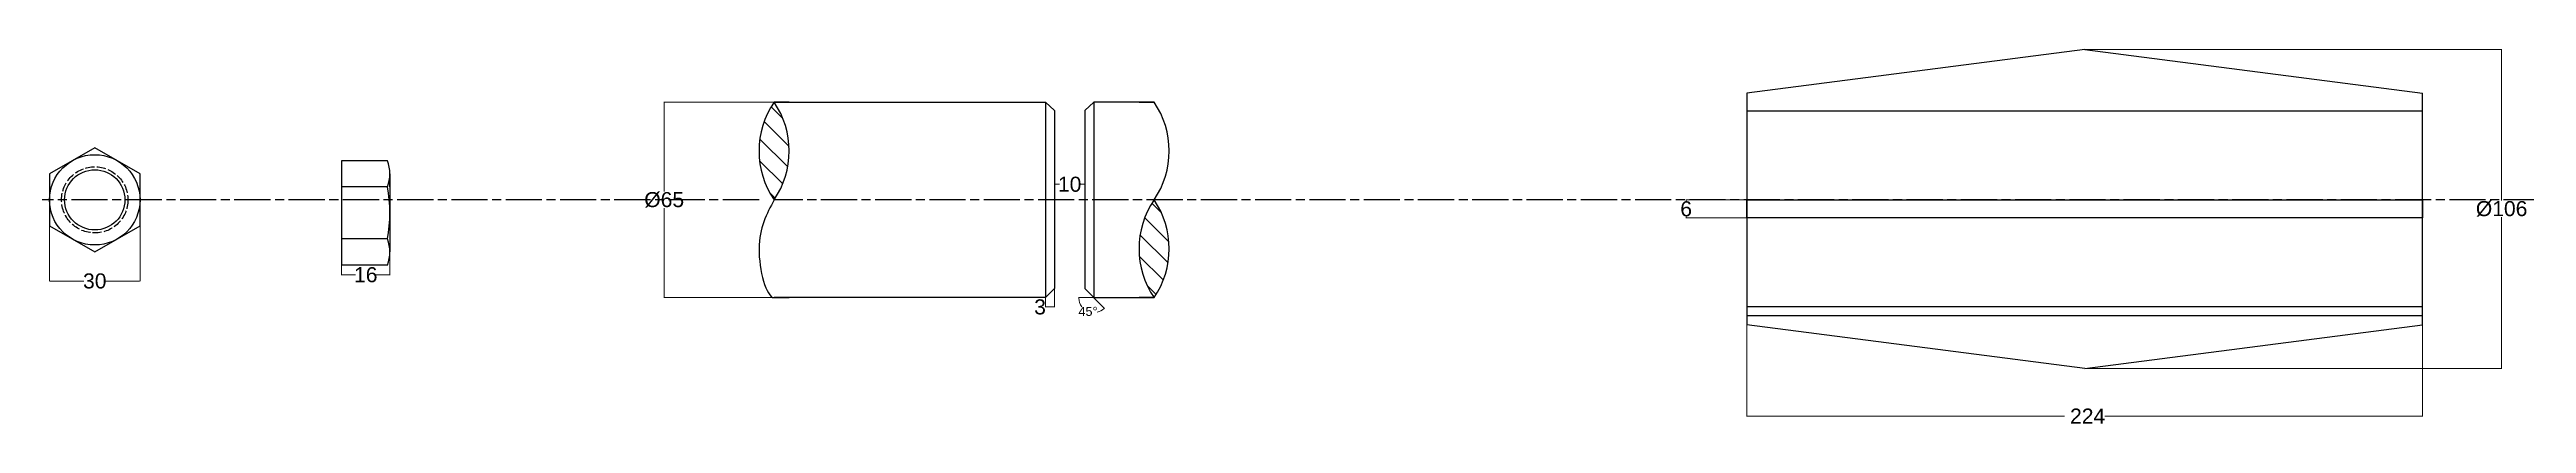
# Model space of a CAD drawing. Header units: inches. Extents: x 399 to 2809, y -221 to 245.
# Drawn here: x 1029 to 1850, y 91 to 215 of the extents above; entities that cross this region are included whole.
import ezdxf

# ---------------------------------------------------------------- set-up
doc = ezdxf.new("R2010")
doc.units = ezdxf.units.IN
doc.header["$MEASUREMENT"] = 0
doc.linetypes.add('AM_ISO02W050x2', pattern=[3.75, 3, -0.75])
doc.linetypes.add('AM_ISO08W050', pattern=[18, 12, -1.5, 3, -1.5])
doc.layers.add('AM_5', color=3, linetype='Continuous', lineweight=15)
doc.styles.get("Standard").update_dxf_attribs({"font": 'arial.ttf'})
doc.dimstyles.new('AM_ANSI$0', dxfattribs={"dimtxt": 0.12, "dimasz": 0.12, "dimexe": 0.1, "dimexo": 0.05, "dimgap": 0.06, "dimtad": 0, "dimtih": 1, "dimtoh": 1, "dimdec": 4, "dimzin": 7, "dimdsep": 46, "dimtxsty": 'Standard', "dimcen": 0, "dimclrd": 256, "dimclre": 256, "dimclrt": 2, "dimadec": 0, "dimazin": 2, "dimtp": 0.1, "dimtm": 0.1, "dimtfac": 0.71, "dimtdec": 4, "dimtofl": 0, "dimtmove": 0, "dimatfit": 3, "dimfxl": 1, "dimtolj": 1, "dimtzin": 7, "dimlwd": -1, "dimlwe": -1, "dimarcsym": 1})
doc.dimstyles.new('AM_ANSI$2', dxfattribs={"dimtxt": 0.12, "dimasz": 0.12, "dimexe": 0.1, "dimexo": 0.05, "dimgap": 0.06, "dimtad": 0, "dimtih": 1, "dimtoh": 1, "dimdec": 4, "dimzin": 7, "dimdsep": 46, "dimtxsty": 'Standard', "dimcen": 0, "dimclrd": 256, "dimclre": 256, "dimclrt": 2, "dimadec": 0, "dimazin": 2, "dimtp": 0.1, "dimtm": 0.1, "dimtfac": 0.71, "dimtdec": 4, "dimtofl": 0, "dimtmove": 0, "dimatfit": 3, "dimfxl": 1, "dimtolj": 1, "dimtzin": 7, "dimlwd": -1, "dimlwe": -1, "dimarcsym": 1})

# ---------------------------------------------------------------- blocks, each defined once
blk = doc.blocks.new('*D24')
at = {"layer": 'AM_5', "linetype": 'ByBlock', "transparency": 16777216}
for p, q in [((1591.65, 123.51), (1591.65, 93.11)), ((1815.65, 123.51), (1815.65, 93.11)), ((1591.77, 93.21), (1696.96, 93.21)), ((1815.53, 93.21), (1710.34, 93.21))]:
    blk.add_line(p, q, dxfattribs=at)
at = {"layer": 'AM_5', "transparency": 16777216}
for points in [[(1591.77, 93.23), (1591.77, 93.19), (1591.65, 93.21)], [(1815.53, 93.23), (1815.53, 93.19), (1815.65, 93.21)]]:
    blk.add_solid(points, dxfattribs=at)
at = {"layer": 'Defpoints', "color": 0, "transparency": 16777216}
for p in [(1591.65, 123.56), (1815.65, 123.56), (1815.65, 93.21)]:
    blk.add_point(p, dxfattribs=at)
at = {"layer": 'AM_5', "color": 2, "transparency": 16777216, "insert": (1703.65, 93.21), "char_height": 0.12, "attachment_point": 5}
blk.add_mtext('\\A1;{\\H5; 224}', dxfattribs=at)
blk = doc.blocks.new('*D25')
at = {"layer": 'AM_5', "linetype": 'ByBlock', "transparency": 16777216}
for p, q in [((1703.7, 215.06), (1841.99, 215.06)), ((1841.89, 214.94), (1841.89, 164.82)), ((1841.89, 109.18), (1841.89, 159.31)), ((1703.7, 109.06), (1841.99, 109.06))]:
    blk.add_line(p, q, dxfattribs=at)
at = {"layer": 'AM_5', "transparency": 16777216}
for points in [[(1841.87, 214.94), (1841.91, 214.94), (1841.89, 215.06)], [(1841.87, 109.18), (1841.91, 109.18), (1841.89, 109.06)]]:
    blk.add_solid(points, dxfattribs=at)
at = {"layer": 'Defpoints', "color": 0, "transparency": 16777216}
for p in [(1703.65, 215.06), (1703.65, 109.06), (1841.89, 109.06)]:
    blk.add_point(p, dxfattribs=at)
at = {"layer": 'AM_5', "color": 2, "transparency": 16777216, "insert": (1841.89, 162.06), "char_height": 0.12, "attachment_point": 5}
blk.add_mtext('\\A1;{\\H5;%%C106}', dxfattribs=at)
blk = doc.blocks.new('*D26')
at = {"layer": 'AM_5', "linetype": 'ByBlock', "transparency": 16777216}
for p, q in [((1591.6, 165.06), (1571.38, 165.06)), ((1571.48, 164.94), (1571.48, 164.68)), ((1591.6, 159.06), (1571.38, 159.06)), ((1571.48, 159.18), (1571.48, 159.45))]:
    blk.add_line(p, q, dxfattribs=at)
at = {"layer": 'AM_5', "transparency": 16777216}
for points in [[(1571.46, 164.94), (1571.5, 164.94), (1571.48, 165.06)], [(1571.46, 159.18), (1571.5, 159.18), (1571.48, 159.06)]]:
    blk.add_solid(points, dxfattribs=at)
at = {"layer": 'Defpoints', "color": 0, "transparency": 16777216}
for p in [(1591.65, 165.06), (1571.48, 159.06), (1591.65, 159.06)]:
    blk.add_point(p, dxfattribs=at)
at = {"layer": 'AM_5', "color": 2, "transparency": 16777216, "insert": (1571.48, 162.06), "char_height": 0.12, "attachment_point": 5}
blk.add_mtext('\\A1;{\\H5;6}', dxfattribs=at)
blk = doc.blocks.new('*D27')
at = {"layer": 'AM_5', "linetype": 'ByBlock', "transparency": 16777216}
for p, q in [((1269.01, 197.56), (1232.51, 197.56)), ((1232.61, 197.44), (1232.61, 167.82)), ((1232.61, 132.68), (1232.61, 162.31)), ((1269, 132.56), (1232.51, 132.56))]:
    blk.add_line(p, q, dxfattribs=at)
at = {"layer": 'AM_5', "transparency": 16777216}
for points in [[(1232.59, 197.44), (1232.63, 197.44), (1232.61, 197.56)], [(1232.59, 132.68), (1232.63, 132.68), (1232.61, 132.56)]]:
    blk.add_solid(points, dxfattribs=at)
at = {"layer": 'Defpoints', "color": 0, "transparency": 16777216}
for p in [(1269.06, 197.56), (1232.61, 132.56), (1269.05, 132.56)]:
    blk.add_point(p, dxfattribs=at)
at = {"layer": 'AM_5', "color": 2, "transparency": 16777216, "insert": (1232.61, 165.06), "char_height": 0.12, "attachment_point": 5}
blk.add_mtext('\\A1;{\\H5;%%C65}', dxfattribs=at)
blk = doc.blocks.new('*D28')
at = {"layer": 'AM_5', "linetype": 'ByBlock', "transparency": 16777216}
for p, q in [((1362.06, 165.11), (1362.06, 170.33)), ((1362.18, 170.23), (1363.66, 170.23)), ((1371.94, 170.23), (1370.46, 170.23)), ((1372.06, 165.11), (1372.06, 170.33))]:
    blk.add_line(p, q, dxfattribs=at)
at = {"layer": 'AM_5', "transparency": 16777216}
for points in [[(1362.18, 170.25), (1362.18, 170.21), (1362.06, 170.23)], [(1371.94, 170.25), (1371.94, 170.21), (1372.06, 170.23)]]:
    blk.add_solid(points, dxfattribs=at)
at = {"layer": 'Defpoints', "color": 0, "transparency": 16777216}
for p in [(1362.06, 170.23), (1362.06, 165.06), (1372.06, 165.06)]:
    blk.add_point(p, dxfattribs=at)
at = {"layer": 'AM_5', "color": 2, "transparency": 16777216, "insert": (1367.06, 170.23), "char_height": 0.12, "attachment_point": 5}
blk.add_mtext('\\A1;{\\H5;10}', dxfattribs=at)
blk = doc.blocks.new('*D29')
at = {"layer": 'AM_5', "linetype": 'ByBlock', "transparency": 16777216}
for p, q in [((1359.06, 135.54), (1359.06, 129.36)), ((1362.06, 135.54), (1362.06, 129.36)), ((1359.06, 129.46), (1358.94, 129.46)), ((1361.94, 129.46), (1359.18, 129.46))]:
    blk.add_line(p, q, dxfattribs=at)
at = {"layer": 'AM_5', "transparency": 16777216}
for points in [[(1359.18, 129.48), (1359.18, 129.44), (1359.06, 129.46)], [(1361.94, 129.48), (1361.94, 129.44), (1362.06, 129.46)]]:
    blk.add_solid(points, dxfattribs=at)
at = {"layer": 'Defpoints', "color": 0, "transparency": 16777216}
for p in [(1359.06, 135.59), (1362.06, 135.59), (1359.06, 129.46)]:
    blk.add_point(p, dxfattribs=at)
at = {"layer": 'AM_5', "color": 2, "transparency": 16777216, "insert": (1357.24, 129.46), "char_height": 0.12, "attachment_point": 5}
blk.add_mtext('\\A1;{\\H5;3}', dxfattribs=at)
blk = doc.blocks.new('*D30')
at = {"layer": 'AM_5', "linetype": 'ByBlock', "transparency": 16777216}
for p, q in [((1375.01, 132.56), (1369.99, 132.56)), ((1375.1, 132.53), (1378.62, 128.96))]:
    blk.add_line(p, q, dxfattribs=at)
for start, end in [(181.38402, 217.13416), (283.38035, 313.30858)]:
    blk.add_arc((1375.06, 132.56), 4.97, start, end, dxfattribs=at)
at = {"layer": 'AM_5', "transparency": 16777216}
for points in [[(1370.07, 132.44), (1370.11, 132.44), (1370.09, 132.56)], [(1378.45, 128.96), (1378.48, 128.93), (1378.55, 129.03)]]:
    blk.add_solid(points, dxfattribs=at)
at = {"layer": 'Defpoints', "color": 0, "transparency": 16777216}
for p in [(1372.06, 135.59), (1375.06, 132.56), (1375.06, 132.56), (1395.06, 132.56), (1371.54, 129.06)]:
    blk.add_point(p, dxfattribs=at)
at = {"layer": 'AM_5', "color": 2, "transparency": 16777216, "insert": (1373.15, 127.98), "char_height": 0.12, "attachment_point": 5}
blk.add_mtext('\\A1;{\\H3;45%%D}', dxfattribs=at)
blk = doc.blocks.new('*D22')
at = {"layer": 'AM_5', "linetype": 'ByBlock', "transparency": 16777216}
for p, q in [((1028.79, 156.35), (1028.79, 137.99)), ((1058.79, 156.35), (1058.79, 137.99)), ((1028.91, 138.09), (1040.16, 138.09)), ((1058.67, 138.09), (1047.42, 138.09))]:
    blk.add_line(p, q, dxfattribs=at)
at = {"layer": 'AM_5', "transparency": 16777216}
for points in [[(1028.91, 138.11), (1028.91, 138.07), (1028.79, 138.09)], [(1058.67, 138.11), (1058.67, 138.07), (1058.79, 138.09)]]:
    blk.add_solid(points, dxfattribs=at)
at = {"layer": 'Defpoints', "color": 0, "transparency": 16777216}
for p in [(1028.79, 156.4), (1058.79, 156.4), (1058.79, 138.09)]:
    blk.add_point(p, dxfattribs=at)
at = {"layer": 'AM_5', "color": 2, "transparency": 16777216, "insert": (1043.79, 138.09), "char_height": 0.12, "attachment_point": 5}
blk.add_mtext('\\A1;{\\H5;30}', dxfattribs=at)
blk = doc.blocks.new('*D21')
at = {"layer": 'AM_5', "linetype": 'ByBlock', "transparency": 16777216}
for p, q in [((1125.65, 143.36), (1125.65, 140.06)), ((1125.77, 140.16), (1130.25, 140.16)), ((1141.53, 140.16), (1137.06, 140.16)), ((1141.65, 147.69), (1141.65, 140.06))]:
    blk.add_line(p, q, dxfattribs=at)
at = {"layer": 'AM_5', "transparency": 16777216}
for points in [[(1125.77, 140.18), (1125.77, 140.14), (1125.65, 140.16)], [(1141.53, 140.18), (1141.53, 140.14), (1141.65, 140.16)]]:
    blk.add_solid(points, dxfattribs=at)
at = {"layer": 'Defpoints', "color": 0, "transparency": 16777216}
for p in [(1125.65, 143.41), (1141.65, 147.74), (1141.65, 140.16)]:
    blk.add_point(p, dxfattribs=at)
at = {"layer": 'AM_5', "color": 2, "transparency": 16777216, "insert": (1133.65, 140.16), "char_height": 0.12, "attachment_point": 5}
blk.add_mtext('\\A1;{\\H5;16}', dxfattribs=at)

msp = doc.modelspace()

# ---------------------------------------------------------------- hatches: boundary and pattern name
h = msp.add_hatch()
h.set_pattern_fill('ANSI31', color=256, scale=41, angle=90)
h.paths.add_polyline_path([(1269.05995, 197.56245, 0.307692308), (1269.05995, 165.06245, 0.307692308)])
h.paths.add_polyline_path([(1395.05995, 165.06245, 0.307692308), (1395.05995, 132.56245, 0.307692308)])

# ---------------------------------------------------------------- linework, layer by layer
for p, q in [((1703.65213, 215.06245), (1591.65213, 200.56245)), ((1703.65213, 215.06245), (1815.65213, 200.56245)), ((1274.05995, 197.56245), (1269.05995, 197.56245)), ((1359.05995, 197.56245), (1359.05995, 132.56245)), ((1359.05995, 197.56245), (1362.05995, 194.75015)), ((1375.05995, 197.56245), (1372.05995, 194.75015)), ((1375.05995, 197.56245), (1375.05995, 132.56245)), ((1395.05995, 197.56245), (1375.05995, 197.56245)), ((1390.05995, 197.56245), (1395.05995, 197.56245)), ((1362.05995, 194.75015), (1362.05995, 135.59482)), ((1372.05995, 194.75015), (1372.05995, 135.59482)), ((1815.65213, 194.56245), (1591.65213, 194.56245)), ((1140.8653, 178.05283), (1125.65301, 178.05283)), ((1140.8653, 178.05283), (1125.65301, 178.05283)), ((1125.65301, 178.05283), (1125.65301, 143.41183)), ((1141.65301, 169.39257), (1141.65301, 173.7227)), ((1141.65301, 173.7227), (1141.65301, 147.74195)), ((1140.8653, 169.39257), (1125.65301, 169.39257)), ((1141.65301, 169.39257), (1141.65301, 160.73233)), ((1141.65301, 169.39257), (1141.65301, 152.07207)), ((1141.65301, 160.73233), (1141.65301, 152.07207)), ((1140.86529, 152.07207), (1125.65301, 152.07207)), ((1140.86529, 143.41183), (1125.65301, 143.41183)), ((1269.05995, 132.56245), (1274.05995, 132.56245)), ((1359.05995, 132.56245), (1362.05995, 135.59482)), ((1372.05995, 135.59482), (1375.05995, 132.56245)), ((1375.05995, 132.56245), (1395.05995, 132.56245)), ((1395.05995, 132.56245), (1390.05995, 132.56245)), ((1815.65213, 129.56245), (1591.65213, 129.56245)), ((1815.65213, 126.56245), (1591.65213, 126.56245)), ((1703.65213, 109.06245), (1591.65213, 123.56245)), ((1703.65213, 109.06245), (1815.65213, 123.56245))]:
    msp.add_line(p, q)
at = {"linetype": 'AM_ISO08W050'}
msp.add_line((2808.56079, 165.06245), (1269.05995, 165.06245), dxfattribs=at)
msp.add_ray((1264.05995, 165.06245), (-1, 0), dxfattribs=at)
for points in [[(1269.05995, 197.56245), (1359.05995, 197.56245), (1359.05995, 132.56245), (1269.05995, 132.56245)], [(1274.05995, 197.56245), (1269.05995, 197.56245)], [(1395.05995, 197.56245), (1390.05995, 197.56245)], [(1591.65213, 200.56245), (1591.65213, 123.56245)], [(1815.65213, 123.56245), (1815.65213, 200.56245)], [(1269.05995, 132.56245), (1274.05995, 132.56245)], [(1390.05995, 132.56245), (1395.05995, 132.56245)]]:
    msp.add_lwpolyline(points)
for points in [[(1058.79072, 173.72271), (1043.79072, 182.38296), (1028.79072, 173.72271), (1028.79072, 156.4022), (1043.79072, 147.74194), (1058.79072, 156.4022)], [(1591.65213, 165.06245), (1815.65213, 165.06245), (1815.65213, 159.06245), (1591.65213, 159.06245)]]:
    msp.add_lwpolyline(points, close=True)
for radius in [15, 10]:
    msp.add_circle((1043.79072, 165.06245), radius)
at = {"linetype": 'AM_ISO02W050x2'}
msp.add_circle((1043.79072, 165.06245), 11, dxfattribs=at)
for centre, radius, start, end in [((1292.9662, 181.31245), 28.90625, 145.79454206, 214.20545794), ((1245.1537, 181.31245), 28.90625, 325.79454206, 34.20545794), ((1371.1537, 181.31245), 28.90625, 325.79454206, 34.20545794), ((1129.35759, 173.7227), 12.29541, 339.37964648, 20.62035352), ((1093.65301, 160.73233), 48, 349.60565151, 10.39432889), ((1418.9662, 148.81245), 28.90625, 145.79454206, 214.20545794), ((1371.1537, 148.81245), 28.90625, 325.79454206, 34.20545794), ((1129.35766, 147.74195), 12.29535, 339.3795513, 20.6204095)]:
    msp.add_arc(centre, radius, start, end)
msp.add_open_spline([(1269.05995, 165.06245), (1266.58559, 160.42356), (1261.63688, 151.14578), (1266.38047, 132.53467), (1269.05995, 132.56245), (1269.05995, 132.56245)], degree=3, knots=[0, 0, 0, 0, 17.001838136, 34.003676272, 34.003676273, 34.003676273, 34.003676273, 34.003676273])

# ---------------------------------------------------------------- dimensions: what is measured, and where the dimension line sits
at = {"layer": 'AM_5'}
for base, p1, p2, angle, text, picture, middle in [((1841.89176, 109.06245), (1703.65213, 215.06245), (1703.65213, 109.06245), 90, '{\\H5;%%C106}', '*D25', (1841.89176, 162.06245)), ((1232.61248, 132.56239), (1269.05995, 197.56245), (1269.04776, 132.56239), 90, '{\\H5;%%C65}', '*D27', (1232.61248, 165.06242)), ((1571.4773, 159.06245), (1591.65213, 165.06245), (1591.65213, 159.06245), 90, '{\\H5;6}', '*D26', (1571.4773, 162.06245)), ((1058.79072, 138.0911), (1028.79072, 156.4022), (1058.79072, 156.4022), 0, '{\\H5;30}', '*D22', (1043.79072, 138.0911)), ((1141.65301, 140.15764), (1125.65301, 143.41183), (1141.65301, 147.74195), 0, '{\\H5;16}', '*D21', (1133.65301, 140.15764)), ((1359.05995, 129.46086), (1362.05995, 135.59482), (1359.05995, 135.59482), 0, '{\\H5;3}', '*D29', (1357.24284, 129.46086)), ((1815.65213, 93.21111), (1591.65213, 123.56245), (1815.65213, 123.56245), 0, '{\\H5; 224}', '*D24', (1703.65213, 93.21111))]:
    dim = msp.add_linear_dim(base=base, p1=p1, p2=p2, angle=angle, text=text, dimstyle='AM_ANSI$0', override={"dimpost": ''}, dxfattribs=at)
    dim.commit()
    dim.dimension.update_dxf_attribs({"geometry": picture, "text_midpoint": middle})
dim = msp.add_linear_dim(base=(1362.05995, 170.23324), p1=(1372.05995, 165.06245), p2=(1362.05995, 165.06245), text='{\\H5;10}', dimstyle='AM_ANSI$0', override={"dimpost": ''}, dxfattribs=at)
dim.commit()
dim.dimension.update_dxf_attribs({"geometry": '*D28', "text_midpoint": (1367.05995, 170.23324)})
dim = msp.add_angular_dim_2l(base=(1371.54085, 129.05592), line1=((1372.05995, 135.59482), (1375.05995, 132.56245)), line2=((1375.05995, 132.56245), (1395.05995, 132.56245)), text='{\\H3;45%%D}', dimstyle='AM_ANSI$2', override={"dimpost": ''}, dxfattribs=at)
dim.commit()
dim.dimension.update_dxf_attribs({"geometry": '*D30', "text_midpoint": (1373.14652, 127.97784)})

doc.saveas('drawing.dxf')
